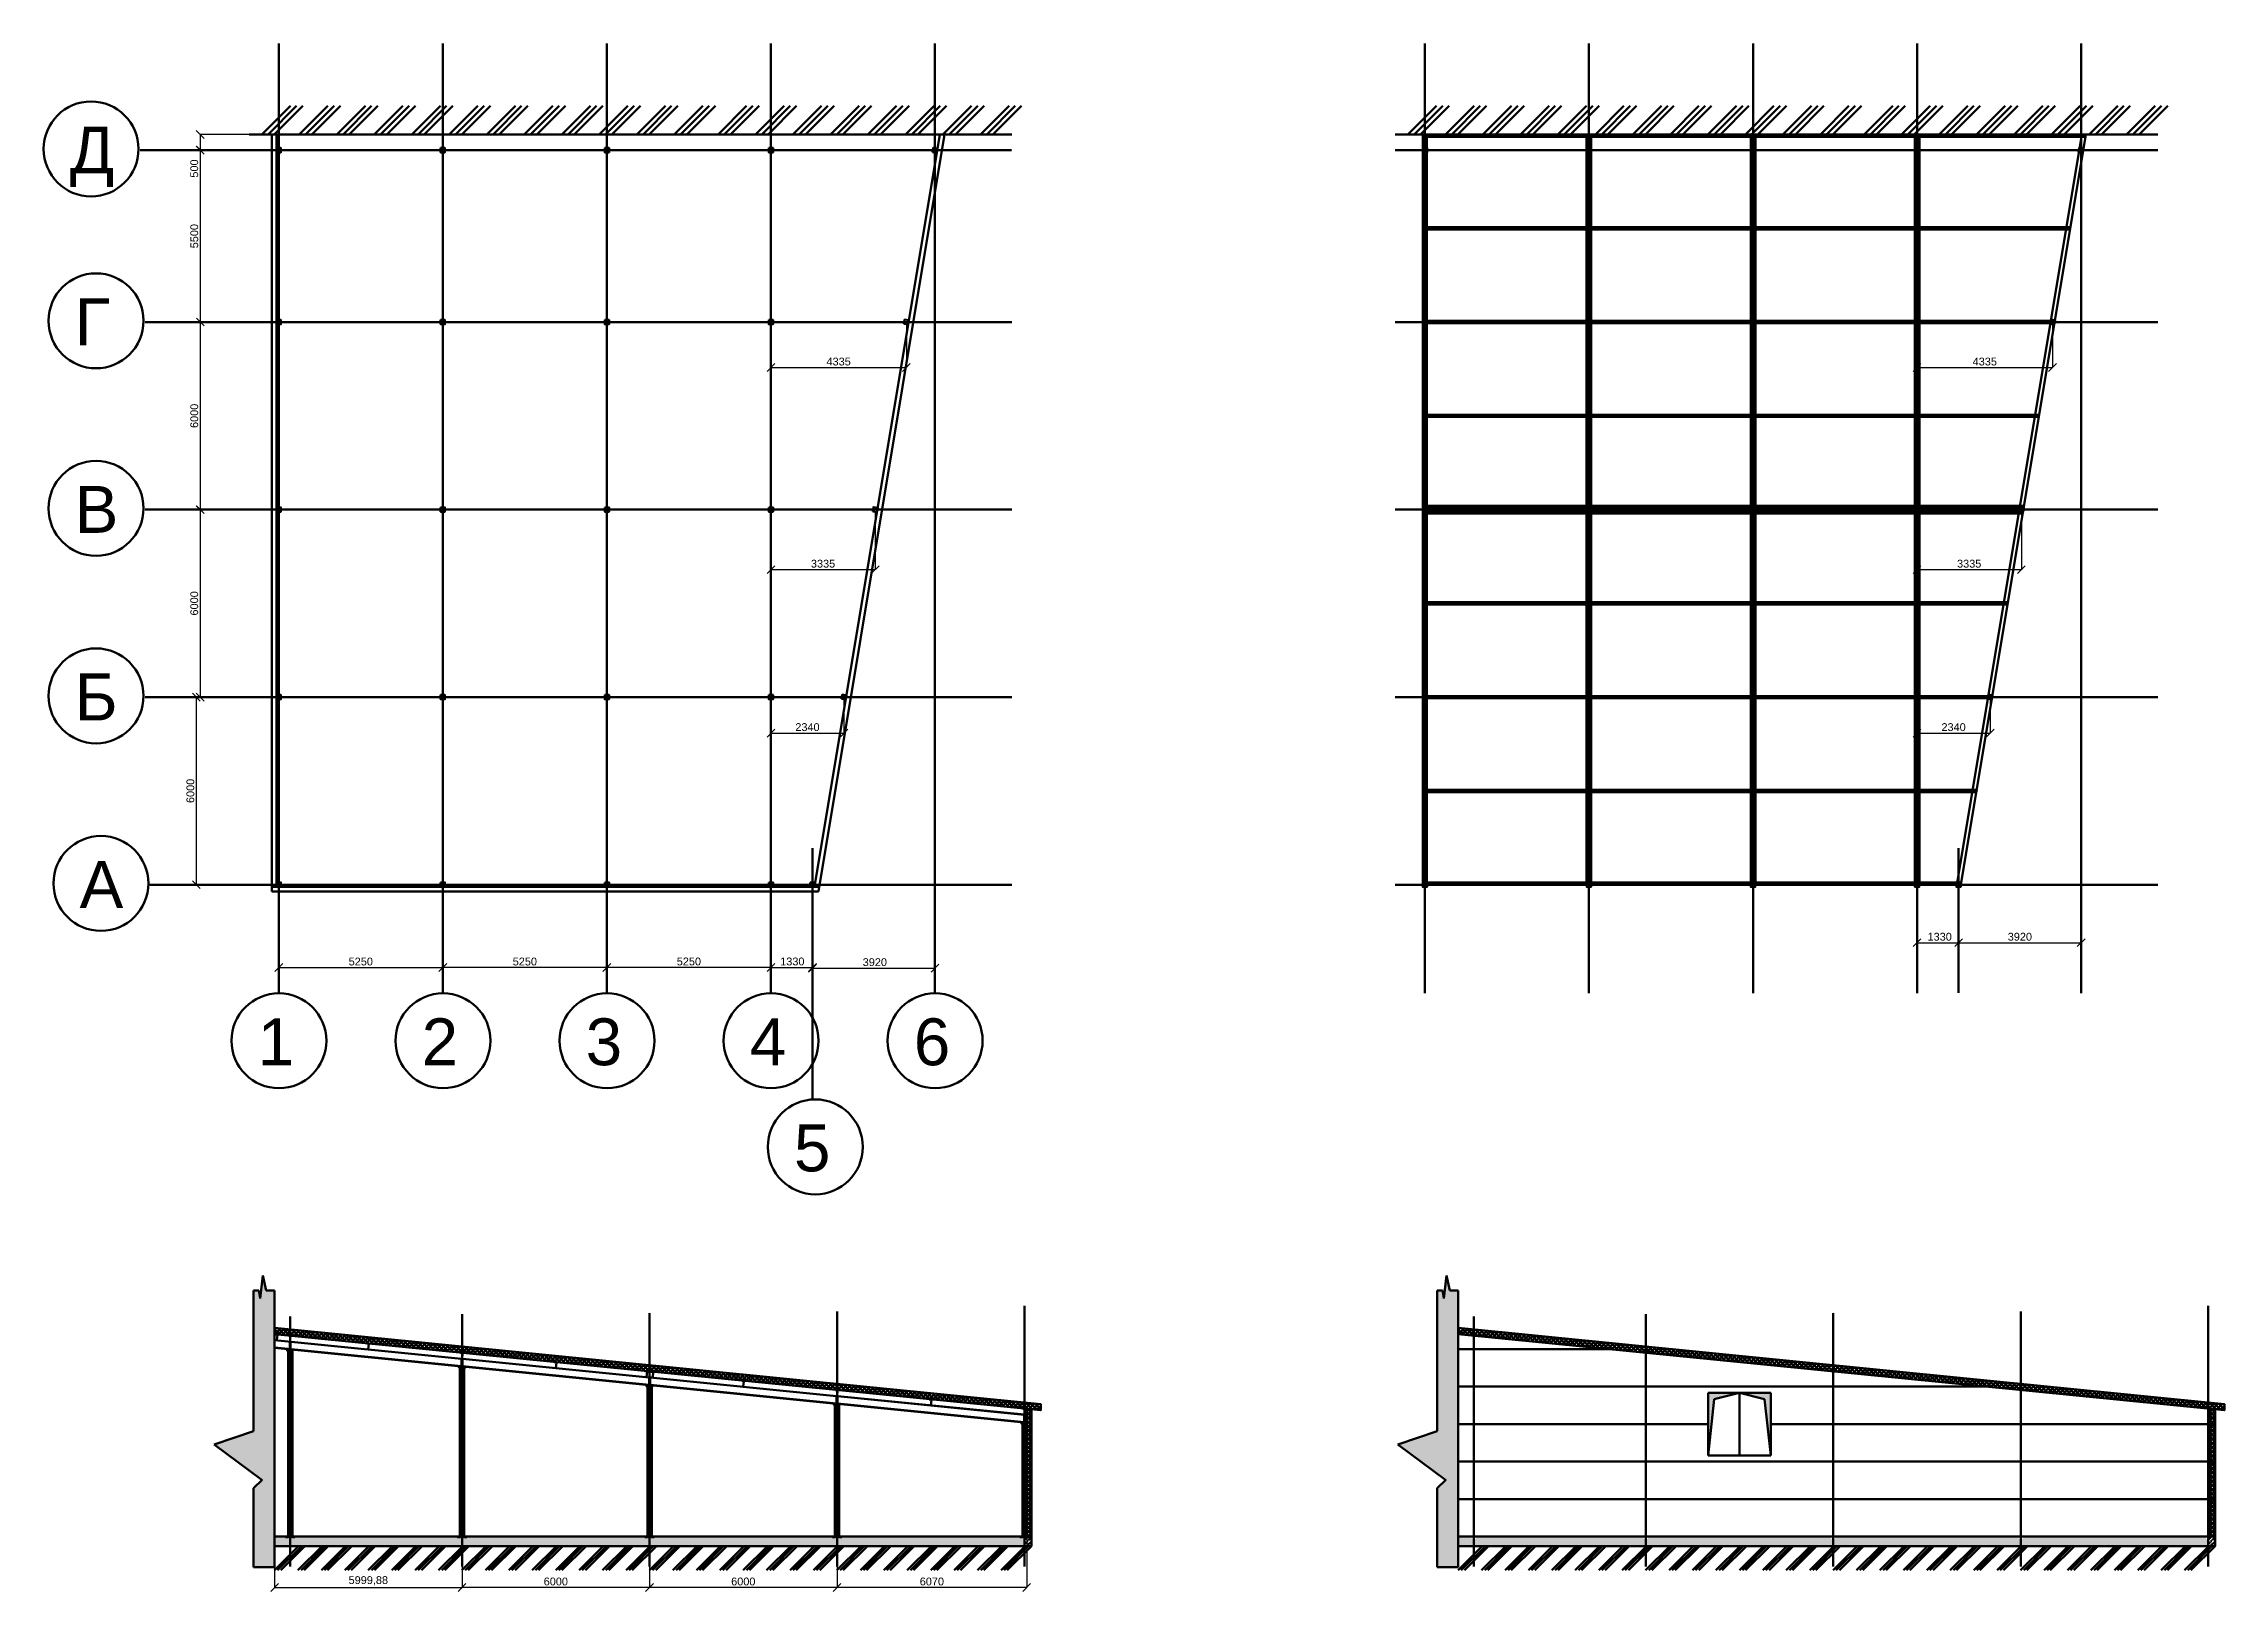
# Model space of a CAD drawing. Header units: millimetres. Extents: x -208979 to 31, y -109229 to 48340.
# Drawn here: x -176392 to -106603, y -66445 to -16926 of the extents above; entities that cross this region are included whole.
import ezdxf

# ---------------------------------------------------------------- set-up
doc = ezdxf.new("R2010")
doc.units = ezdxf.units.MM
doc.linetypes.add('ACAD_ISO10W100', pattern=[18, 12, -3, 0, -3])
doc.styles.get("Standard").update_dxf_attribs({"font": 'arial.ttf'})
doc.dimstyles.new('ISO-25', dxfattribs={"dimtxt": 2.5, "dimasz": 2.5, "dimexe": 1.25, "dimexo": 0.625, "dimtad": 1, "dimtxsty": 'Standard', "dimcen": 2.5, "dimadec": 0, "dimazin": 0, "dimtfac": 1, "dimtmove": 0, "dimatfit": 3, "dimfxl": 1, "dimarcsym": 0})
pattern_1 = [(45, (0, 15680.4), (-67.35192, 67.35192), []), (135, (0, 15680.4), (-67.35192, -67.35192), [])]
pattern_2 = [(45, (37879.35, 15680.4), (-67.35192, 67.35192), []), (135, (37879.35, 15680.4), (-67.35192, -67.35192), [])]

msp = doc.modelspace()

# ---------------------------------------------------------------- texts
at = {"lineweight": 100}
for s, p in [('Д', (-175554.984, -21077.905)), ('Г', (-175397.575, -26577.905)), ('В', (-175397.575, -32577.905)), ('Б', (-175397.575, -38577.905)), ('А', (-175240.166, -44577.905)), ('1', (-169543.864, -49611.566)), ('2', (-164293.864, -49611.566)), ('3', (-159043.864, -49611.566)), ('4', (-153793.864, -49611.566)), ('6', (-148543.864, -49611.566)), ('5', (-152379.357, -53007.555))]:
    msp.add_text(s, height=1500, dxfattribs=at).set_placement(p)

# ---------------------------------------------------------------- blocks, each defined once
blk = doc.blocks.new('_Oblique')
at = {"color": 0, "linetype": 'ByBlock', "lineweight": -2}
blk.add_line((-0.5, -0.5), (0.5, 0.5), dxfattribs=at)
blk = doc.blocks.new('*D51')
at = {"color": 0, "lineweight": -2, "transparency": 16777216}
for p, q in [((-153117, -43897), (-153117, -46484)), ((-151787, -43897), (-151787, -46484)), ((-153117, -46483), (-151787, -46483))]:
    blk.add_line(p, q, dxfattribs=at)
at = {"layer": 'Defpoints', "color": 0, "lineweight": 100, "transparency": 16777216}
for p in [(-153117, -43835), (-151787, -43835), (-151787, -46483)]:
    blk.add_point(p, dxfattribs=at)
at = {"color": 0, "lineweight": -2, "transparency": 16777216, "xscale": 250, "yscale": 250, "zscale": 250, "rotation": 180}
blk.add_blockref('_Oblique', (-153117, -46483), dxfattribs=at)
at = {"color": 0, "lineweight": -2, "transparency": 16777216, "xscale": 250, "yscale": 250, "zscale": 250}
blk.add_blockref('_Oblique', (-151787, -46483), dxfattribs=at)
at = {"color": 0, "lineweight": 100, "transparency": 16777216, "insert": (-152432, -46293), "char_height": 250, "attachment_point": 5}
blk.add_mtext('1330', dxfattribs=at)
blk = doc.blocks.new('*D52')
at = {"color": 0, "lineweight": -2, "transparency": 16777216}
for p, q in [((-151787, -43897), (-151787, -46506)), ((-147867, -43897), (-147867, -46506)), ((-151787, -46504), (-147867, -46504))]:
    blk.add_line(p, q, dxfattribs=at)
at = {"layer": 'Defpoints', "color": 0, "lineweight": 100, "transparency": 16777216}
for p in [(-151787, -43835), (-147867, -43835), (-147867, -46504)]:
    blk.add_point(p, dxfattribs=at)
at = {"color": 0, "lineweight": -2, "transparency": 16777216, "xscale": 250, "yscale": 250, "zscale": 250, "rotation": 180}
blk.add_blockref('_Oblique', (-151787, -46504), dxfattribs=at)
at = {"color": 0, "lineweight": -2, "transparency": 16777216, "xscale": 250, "yscale": 250, "zscale": 250}
blk.add_blockref('_Oblique', (-147867, -46504), dxfattribs=at)
at = {"color": 0, "lineweight": 100, "transparency": 16777216, "insert": (-149792, -46315), "char_height": 250, "attachment_point": 5}
blk.add_mtext('3920', dxfattribs=at)
blk = doc.blocks.new('*D53')
at = {"color": 0, "lineweight": -2, "transparency": 16777216}
for p, q in [((-153117, -37897), (-153117, -38986)), ((-150779, -37897), (-150779, -38986)), ((-153117, -38985), (-150779, -38985))]:
    blk.add_line(p, q, dxfattribs=at)
at = {"layer": 'Defpoints', "color": 0, "lineweight": 100, "transparency": 16777216}
for p in [(-153117, -37835), (-150779, -37835), (-150779, -38985)]:
    blk.add_point(p, dxfattribs=at)
at = {"color": 0, "lineweight": -2, "transparency": 16777216, "xscale": 250, "yscale": 250, "zscale": 250, "rotation": 180}
blk.add_blockref('_Oblique', (-153117, -38985), dxfattribs=at)
at = {"color": 0, "lineweight": -2, "transparency": 16777216, "xscale": 250, "yscale": 250, "zscale": 250}
blk.add_blockref('_Oblique', (-150779, -38985), dxfattribs=at)
at = {"color": 0, "lineweight": 100, "transparency": 16777216, "insert": (-151948, -38795), "char_height": 250, "attachment_point": 5}
blk.add_mtext('2340', dxfattribs=at)
blk = doc.blocks.new('*D54')
at = {"color": 0, "lineweight": -2, "transparency": 16777216}
for p, q in [((-153117, -31897), (-153117, -33757)), ((-149780, -31897), (-149780, -33757)), ((-153117, -33756), (-149780, -33756))]:
    blk.add_line(p, q, dxfattribs=at)
at = {"layer": 'Defpoints', "color": 0, "lineweight": 100, "transparency": 16777216}
for p in [(-153117, -31835), (-149780, -31835), (-149780, -33756)]:
    blk.add_point(p, dxfattribs=at)
at = {"color": 0, "lineweight": -2, "transparency": 16777216, "xscale": 250, "yscale": 250, "zscale": 250, "rotation": 180}
blk.add_blockref('_Oblique', (-153117, -33756), dxfattribs=at)
at = {"color": 0, "lineweight": -2, "transparency": 16777216, "xscale": 250, "yscale": 250, "zscale": 250}
blk.add_blockref('_Oblique', (-149780, -33756), dxfattribs=at)
at = {"color": 0, "lineweight": 100, "transparency": 16777216, "insert": (-151449, -33566), "char_height": 250, "attachment_point": 5}
blk.add_mtext('3335', dxfattribs=at)
blk = doc.blocks.new('*D55')
at = {"color": 0, "lineweight": -2, "transparency": 16777216}
for p, q in [((-153117, -25897), (-153117, -27290)), ((-148782, -25897), (-148782, -27290)), ((-153117, -27289), (-148782, -27289))]:
    blk.add_line(p, q, dxfattribs=at)
at = {"layer": 'Defpoints', "color": 0, "lineweight": 100, "transparency": 16777216}
for p in [(-153117, -25835), (-148782, -25835), (-148782, -27289)]:
    blk.add_point(p, dxfattribs=at)
at = {"color": 0, "lineweight": -2, "transparency": 16777216, "xscale": 250, "yscale": 250, "zscale": 250, "rotation": 180}
blk.add_blockref('_Oblique', (-153117, -27289), dxfattribs=at)
at = {"color": 0, "lineweight": -2, "transparency": 16777216, "xscale": 250, "yscale": 250, "zscale": 250}
blk.add_blockref('_Oblique', (-148782, -27289), dxfattribs=at)
at = {"color": 0, "lineweight": 100, "transparency": 16777216, "insert": (-150950, -27099), "char_height": 250, "attachment_point": 5}
blk.add_mtext('4335', dxfattribs=at)
blk = doc.blocks.new('*D66')
at = {"color": 0, "lineweight": -2, "transparency": 16777216}
for p, q in [((-169001, -65056), (-169001, -66321)), ((-163001, -65056), (-163001, -66321)), ((-169001, -66320), (-163001, -66320))]:
    blk.add_line(p, q, dxfattribs=at)
at = {"layer": 'Defpoints', "color": 0, "lineweight": 100, "transparency": 16777216}
for p in [(-169001, -64994), (-163001, -64994), (-163001, -66320)]:
    blk.add_point(p, dxfattribs=at)
at = {"color": 0, "lineweight": -2, "transparency": 16777216, "xscale": 250, "yscale": 250, "zscale": 250, "rotation": 180}
blk.add_blockref('_Oblique', (-169001, -66320), dxfattribs=at)
at = {"color": 0, "lineweight": -2, "transparency": 16777216, "xscale": 250, "yscale": 250, "zscale": 250}
blk.add_blockref('_Oblique', (-163001, -66320), dxfattribs=at)
at = {"color": 0, "lineweight": 100, "transparency": 16777216, "insert": (-166001, -66108), "char_height": 250, "attachment_point": 5}
blk.add_mtext('5999,88', dxfattribs=at)
blk = doc.blocks.new('*D67')
at = {"color": 0, "lineweight": -2, "transparency": 16777216}
for p, q in [((-163001, -64756), (-163001, -66321)), ((-157001, -64756), (-157001, -66321)), ((-157001, -66320), (-163001, -66320))]:
    blk.add_line(p, q, dxfattribs=at)
at = {"layer": 'Defpoints', "color": 0, "lineweight": 100, "transparency": 16777216}
for p in [(-163001, -64694), (-157001, -64694), (-163001, -66320)]:
    blk.add_point(p, dxfattribs=at)
at = {"color": 0, "lineweight": -2, "transparency": 16777216, "xscale": 250, "yscale": 250, "zscale": 250, "rotation": 180}
blk.add_blockref('_Oblique', (-163001, -66320), dxfattribs=at)
at = {"color": 0, "lineweight": -2, "transparency": 16777216, "xscale": 250, "yscale": 250, "zscale": 250}
blk.add_blockref('_Oblique', (-157001, -66320), dxfattribs=at)
at = {"color": 0, "lineweight": 100, "transparency": 16777216, "insert": (-160001, -66130), "char_height": 250, "attachment_point": 5}
blk.add_mtext('6000', dxfattribs=at)
blk = doc.blocks.new('*D68')
at = {"color": 0, "lineweight": -2, "transparency": 16777216}
for p, q in [((-157001, -64772), (-157001, -66321)), ((-151001, -64772), (-151001, -66321)), ((-151001, -66320), (-157001, -66320))]:
    blk.add_line(p, q, dxfattribs=at)
at = {"layer": 'Defpoints', "color": 0, "lineweight": 100, "transparency": 16777216}
for p in [(-157001, -64710), (-151001, -64710), (-157001, -66320)]:
    blk.add_point(p, dxfattribs=at)
at = {"color": 0, "lineweight": -2, "transparency": 16777216, "xscale": 250, "yscale": 250, "zscale": 250, "rotation": 180}
blk.add_blockref('_Oblique', (-157001, -66320), dxfattribs=at)
at = {"color": 0, "lineweight": -2, "transparency": 16777216, "xscale": 250, "yscale": 250, "zscale": 250}
blk.add_blockref('_Oblique', (-151001, -66320), dxfattribs=at)
at = {"color": 0, "lineweight": 100, "transparency": 16777216, "insert": (-154001, -66130), "char_height": 250, "attachment_point": 5}
blk.add_mtext('6000', dxfattribs=at)
blk = doc.blocks.new('*D69')
at = {"color": 0, "lineweight": -2, "transparency": 16777216}
for p, q in [((-151001, -64772), (-151001, -66321)), ((-144931, -64756), (-144931, -66321)), ((-144931, -66320), (-151001, -66320))]:
    blk.add_line(p, q, dxfattribs=at)
at = {"layer": 'Defpoints', "color": 0, "lineweight": 100, "transparency": 16777216}
for p in [(-151001, -64710), (-144931, -64694), (-151001, -66320)]:
    blk.add_point(p, dxfattribs=at)
at = {"color": 0, "lineweight": -2, "transparency": 16777216, "xscale": 250, "yscale": 250, "zscale": 250, "rotation": 180}
blk.add_blockref('_Oblique', (-151001, -66320), dxfattribs=at)
at = {"color": 0, "lineweight": -2, "transparency": 16777216, "xscale": 250, "yscale": 250, "zscale": 250}
blk.add_blockref('_Oblique', (-144931, -66320), dxfattribs=at)
at = {"color": 0, "lineweight": 100, "transparency": 16777216, "insert": (-147966, -66130), "char_height": 250, "attachment_point": 5}
blk.add_mtext('6070', dxfattribs=at)
blk = doc.blocks.new('*D78')
at = {"color": 0, "lineweight": -2, "transparency": 16777216}
for p, q in [((-158367, -43897), (-158367, -46484)), ((-153117, -43897), (-153117, -46484)), ((-153117, -46483), (-158367, -46483))]:
    blk.add_line(p, q, dxfattribs=at)
at = {"layer": 'Defpoints', "color": 0, "lineweight": 100, "transparency": 16777216}
for p in [(-158367, -43835), (-153117, -43835), (-158367, -46483)]:
    blk.add_point(p, dxfattribs=at)
at = {"color": 0, "lineweight": -2, "transparency": 16777216, "xscale": 250, "yscale": 250, "zscale": 250, "rotation": 180}
blk.add_blockref('_Oblique', (-158367, -46483), dxfattribs=at)
at = {"color": 0, "lineweight": -2, "transparency": 16777216, "xscale": 250, "yscale": 250, "zscale": 250}
blk.add_blockref('_Oblique', (-153117, -46483), dxfattribs=at)
at = {"color": 0, "lineweight": 100, "transparency": 16777216, "insert": (-155742, -46293), "char_height": 250, "attachment_point": 5}
blk.add_mtext('5250', dxfattribs=at)
blk = doc.blocks.new('*D79')
at = {"color": 0, "lineweight": -2, "transparency": 16777216}
for p, q in [((-163617, -43897), (-163617, -46486)), ((-158367, -43897), (-158367, -46486)), ((-158367, -46484), (-163617, -46484))]:
    blk.add_line(p, q, dxfattribs=at)
at = {"layer": 'Defpoints', "color": 0, "lineweight": 100, "transparency": 16777216}
for p in [(-163617, -43835), (-158367, -43835), (-163617, -46484)]:
    blk.add_point(p, dxfattribs=at)
at = {"color": 0, "lineweight": -2, "transparency": 16777216, "xscale": 250, "yscale": 250, "zscale": 250, "rotation": 180}
blk.add_blockref('_Oblique', (-163617, -46484), dxfattribs=at)
at = {"color": 0, "lineweight": -2, "transparency": 16777216, "xscale": 250, "yscale": 250, "zscale": 250}
blk.add_blockref('_Oblique', (-158367, -46484), dxfattribs=at)
at = {"color": 0, "lineweight": 100, "transparency": 16777216, "insert": (-160992, -46295), "char_height": 250, "attachment_point": 5}
blk.add_mtext('5250', dxfattribs=at)
blk = doc.blocks.new('*D80')
at = {"color": 0, "lineweight": -2, "transparency": 16777216}
for p, q in [((-168867, -43897), (-168867, -46486)), ((-163617, -43897), (-163617, -46486)), ((-168867, -46484), (-163617, -46484))]:
    blk.add_line(p, q, dxfattribs=at)
at = {"layer": 'Defpoints', "color": 0, "lineweight": 100, "transparency": 16777216}
for p in [(-168867, -43835), (-163617, -43835), (-163617, -46484)]:
    blk.add_point(p, dxfattribs=at)
at = {"color": 0, "lineweight": -2, "transparency": 16777216, "xscale": 250, "yscale": 250, "zscale": 250, "rotation": 180}
blk.add_blockref('_Oblique', (-168867, -46484), dxfattribs=at)
at = {"color": 0, "lineweight": -2, "transparency": 16777216, "xscale": 250, "yscale": 250, "zscale": 250}
blk.add_blockref('_Oblique', (-163617, -46484), dxfattribs=at)
at = {"color": 0, "lineweight": 100, "transparency": 16777216, "insert": (-166242, -46295), "char_height": 250, "attachment_point": 5}
blk.add_mtext('5250', dxfattribs=at)
blk = doc.blocks.new('*D81')
at = {"color": 0, "lineweight": -2, "transparency": 16777216}
for p, q in [((-168929, -37835), (-171507, -37835)), ((-171506, -37835), (-171506, -43835)), ((-168929, -43835), (-171507, -43835))]:
    blk.add_line(p, q, dxfattribs=at)
at = {"layer": 'Defpoints', "color": 0, "lineweight": 100, "transparency": 16777216}
for p in [(-168867, -37835), (-171506, -43835), (-168867, -43835)]:
    blk.add_point(p, dxfattribs=at)
at = {"color": 0, "lineweight": -2, "transparency": 16777216, "xscale": 250, "yscale": 250, "zscale": 250}
for p, rotation in [((-171506, -37835), 90), ((-171506, -43835), 270)]:
    blk.add_blockref('_Oblique', p, dxfattribs=dict(at, rotation=rotation))
at = {"color": 0, "lineweight": 100, "transparency": 16777216, "insert": (-171695, -40835), "char_height": 250, "attachment_point": 5, "rotation": 90}
blk.add_mtext('6000', dxfattribs=at)
blk = doc.blocks.new('*D82')
at = {"color": 0, "lineweight": -2, "transparency": 16777216}
for p, q in [((-168929, -31835), (-171382, -31835)), ((-171381, -31835), (-171381, -37835)), ((-168929, -37835), (-171382, -37835))]:
    blk.add_line(p, q, dxfattribs=at)
at = {"layer": 'Defpoints', "color": 0, "lineweight": 100, "transparency": 16777216}
for p in [(-168867, -31835), (-171381, -37835), (-168867, -37835)]:
    blk.add_point(p, dxfattribs=at)
at = {"color": 0, "lineweight": -2, "transparency": 16777216, "xscale": 250, "yscale": 250, "zscale": 250}
for p, rotation in [((-171381, -31835), 90), ((-171381, -37835), 270)]:
    blk.add_blockref('_Oblique', p, dxfattribs=dict(at, rotation=rotation))
at = {"color": 0, "lineweight": 100, "transparency": 16777216, "insert": (-171570, -34835), "char_height": 250, "attachment_point": 5, "rotation": 90}
blk.add_mtext('6000', dxfattribs=at)
blk = doc.blocks.new('*D83')
at = {"color": 0, "lineweight": -2, "transparency": 16777216}
for p, q in [((-168929, -25835), (-171381, -25835)), ((-171380, -25835), (-171380, -31835)), ((-168929, -31835), (-171381, -31835))]:
    blk.add_line(p, q, dxfattribs=at)
at = {"layer": 'Defpoints', "color": 0, "lineweight": 100, "transparency": 16777216}
for p in [(-168867, -25835), (-171380, -31835), (-168867, -31835)]:
    blk.add_point(p, dxfattribs=at)
at = {"color": 0, "lineweight": -2, "transparency": 16777216, "xscale": 250, "yscale": 250, "zscale": 250}
for p, rotation in [((-171380, -25835), 90), ((-171380, -31835), 270)]:
    blk.add_blockref('_Oblique', p, dxfattribs=dict(at, rotation=rotation))
at = {"color": 0, "lineweight": 100, "transparency": 16777216, "insert": (-171570, -28835), "char_height": 250, "attachment_point": 5, "rotation": 90}
blk.add_mtext('6000', dxfattribs=at)
blk = doc.blocks.new('*D84')
at = {"color": 0, "lineweight": -2, "transparency": 16777216}
for p, q in [((-168929, -20335), (-171381, -20335)), ((-171380, -20335), (-171380, -25835)), ((-168929, -25835), (-171381, -25835))]:
    blk.add_line(p, q, dxfattribs=at)
at = {"layer": 'Defpoints', "color": 0, "lineweight": 100, "transparency": 16777216}
for p in [(-168867, -20335), (-171380, -25835), (-168867, -25835)]:
    blk.add_point(p, dxfattribs=at)
at = {"color": 0, "lineweight": -2, "transparency": 16777216, "xscale": 250, "yscale": 250, "zscale": 250}
for p, rotation in [((-171380, -20335), 90), ((-171380, -25835), 270)]:
    blk.add_blockref('_Oblique', p, dxfattribs=dict(at, rotation=rotation))
at = {"color": 0, "lineweight": 100, "transparency": 16777216, "insert": (-171570, -23085), "char_height": 250, "attachment_point": 5, "rotation": 90}
blk.add_mtext('5500', dxfattribs=at)
blk = doc.blocks.new('*D85')
at = {"color": 0, "lineweight": -2, "transparency": 16777216}
for p, q in [((-168929, -19835), (-171383, -19835)), ((-171381, -19835), (-171381, -20335)), ((-168929, -20335), (-171383, -20335)), ((-171381, -20335), (-171381, -21260))]:
    blk.add_line(p, q, dxfattribs=at)
at = {"layer": 'Defpoints', "color": 0, "lineweight": 100, "transparency": 16777216}
for p in [(-168867, -19835), (-171381, -20335), (-168867, -20335)]:
    blk.add_point(p, dxfattribs=at)
at = {"color": 0, "lineweight": -2, "transparency": 16777216, "xscale": 250, "yscale": 250, "zscale": 250}
for p, rotation in [((-171381, -19835), 90), ((-171381, -20335), 270)]:
    blk.add_blockref('_Oblique', p, dxfattribs=dict(at, rotation=rotation))
at = {"color": 0, "lineweight": 100, "transparency": 16777216, "insert": (-171571, -20922), "char_height": 250, "attachment_point": 5, "rotation": 90}
blk.add_mtext('500', dxfattribs=at)
blk = doc.blocks.new('*D59')
at = {"color": 0, "lineweight": -2, "transparency": 16777216}
for p, q in [((-116438, -43897), (-116438, -45692)), ((-115108, -43897), (-115108, -45692)), ((-116438, -45691), (-115108, -45691))]:
    blk.add_line(p, q, dxfattribs=at)
at = {"layer": 'Defpoints', "color": 0, "lineweight": 100, "transparency": 16777216}
for p in [(-116438, -43835), (-115108, -43835), (-115108, -45691)]:
    blk.add_point(p, dxfattribs=at)
at = {"color": 0, "lineweight": -2, "transparency": 16777216, "xscale": 250, "yscale": 250, "zscale": 250, "rotation": 180}
blk.add_blockref('_Oblique', (-116438, -45691), dxfattribs=at)
at = {"color": 0, "lineweight": -2, "transparency": 16777216, "xscale": 250, "yscale": 250, "zscale": 250}
blk.add_blockref('_Oblique', (-115108, -45691), dxfattribs=at)
at = {"color": 0, "lineweight": 100, "transparency": 16777216, "insert": (-115715, -45501), "char_height": 250, "attachment_point": 5}
blk.add_mtext('1330', dxfattribs=at)
blk = doc.blocks.new('*D56')
at = {"color": 0, "lineweight": -2, "transparency": 16777216}
for p, q in [((-115108, -43897), (-115108, -45692)), ((-111188, -43897), (-111188, -45692)), ((-115108, -45691), (-111188, -45691))]:
    blk.add_line(p, q, dxfattribs=at)
at = {"layer": 'Defpoints', "color": 0, "lineweight": 100, "transparency": 16777216}
for p in [(-115108, -43835), (-111188, -43835), (-111188, -45691)]:
    blk.add_point(p, dxfattribs=at)
at = {"color": 0, "lineweight": -2, "transparency": 16777216, "xscale": 250, "yscale": 250, "zscale": 250, "rotation": 180}
blk.add_blockref('_Oblique', (-115108, -45691), dxfattribs=at)
at = {"color": 0, "lineweight": -2, "transparency": 16777216, "xscale": 250, "yscale": 250, "zscale": 250}
blk.add_blockref('_Oblique', (-111188, -45691), dxfattribs=at)
at = {"color": 0, "lineweight": 100, "transparency": 16777216, "insert": (-113148, -45501), "char_height": 250, "attachment_point": 5}
blk.add_mtext('3920', dxfattribs=at)
blk = doc.blocks.new('*D57')
at = {"color": 0, "lineweight": -2, "transparency": 16777216}
for p, q in [((-116438, -37897), (-116438, -38986)), ((-114100, -37897), (-114100, -38986)), ((-116438, -38985), (-114100, -38985))]:
    blk.add_line(p, q, dxfattribs=at)
at = {"layer": 'Defpoints', "color": 0, "lineweight": 100, "transparency": 16777216}
for p in [(-116438, -37835), (-114100, -37835), (-114100, -38985)]:
    blk.add_point(p, dxfattribs=at)
at = {"color": 0, "lineweight": -2, "transparency": 16777216, "xscale": 250, "yscale": 250, "zscale": 250, "rotation": 180}
blk.add_blockref('_Oblique', (-116438, -38985), dxfattribs=at)
at = {"color": 0, "lineweight": -2, "transparency": 16777216, "xscale": 250, "yscale": 250, "zscale": 250}
blk.add_blockref('_Oblique', (-114100, -38985), dxfattribs=at)
at = {"color": 0, "lineweight": 100, "transparency": 16777216, "insert": (-115269, -38795), "char_height": 250, "attachment_point": 5}
blk.add_mtext('2340', dxfattribs=at)
blk = doc.blocks.new('*D58')
at = {"color": 0, "lineweight": -2, "transparency": 16777216}
for p, q in [((-116438, -31897), (-116438, -33757)), ((-113101, -31897), (-113101, -33757)), ((-116438, -33756), (-113101, -33756))]:
    blk.add_line(p, q, dxfattribs=at)
at = {"layer": 'Defpoints', "color": 0, "lineweight": 100, "transparency": 16777216}
for p in [(-116438, -31835), (-113101, -31835), (-113101, -33756)]:
    blk.add_point(p, dxfattribs=at)
at = {"color": 0, "lineweight": -2, "transparency": 16777216, "xscale": 250, "yscale": 250, "zscale": 250, "rotation": 180}
blk.add_blockref('_Oblique', (-116438, -33756), dxfattribs=at)
at = {"color": 0, "lineweight": -2, "transparency": 16777216, "xscale": 250, "yscale": 250, "zscale": 250}
blk.add_blockref('_Oblique', (-113101, -33756), dxfattribs=at)
at = {"color": 0, "lineweight": 100, "transparency": 16777216, "insert": (-114770, -33566), "char_height": 250, "attachment_point": 5}
blk.add_mtext('3335', dxfattribs=at)
blk = doc.blocks.new('*D60')
at = {"color": 0, "lineweight": -2, "transparency": 16777216}
for p, q in [((-116438, -25897), (-116438, -27290)), ((-112103, -25897), (-112103, -27290)), ((-116438, -27289), (-112103, -27289))]:
    blk.add_line(p, q, dxfattribs=at)
at = {"layer": 'Defpoints', "color": 0, "lineweight": 100, "transparency": 16777216}
for p in [(-116438, -25835), (-112103, -25835), (-112103, -27289)]:
    blk.add_point(p, dxfattribs=at)
at = {"color": 0, "lineweight": -2, "transparency": 16777216, "xscale": 250, "yscale": 250, "zscale": 250, "rotation": 180}
blk.add_blockref('_Oblique', (-116438, -27289), dxfattribs=at)
at = {"color": 0, "lineweight": -2, "transparency": 16777216, "xscale": 250, "yscale": 250, "zscale": 250}
blk.add_blockref('_Oblique', (-112103, -27289), dxfattribs=at)
at = {"color": 0, "lineweight": 100, "transparency": 16777216, "insert": (-114271, -27099), "char_height": 250, "attachment_point": 5}
blk.add_mtext('4335', dxfattribs=at)

# ---------------------------------------------------------------- dimensions: what is measured, and where the dimension line sits
at = {"lineweight": 100}
for base, p1, p2, picture, middle in [((-171381.466, -20334.587), (-168867.44, -19834.587), (-168867.44, -20334.587), '*D85', (-171571.109, -20922.337)), ((-171380.216, -25834.587), (-168867.44, -20334.587), (-168867.44, -25834.587), '*D84', (-171569.859, -23084.587)), ((-171380.216, -31834.587), (-168867.44, -25834.587), (-168867.44, -31834.587), '*D83', (-171569.859, -28834.587)), ((-171380.633, -37834.587), (-168867.44, -31834.587), (-168867.44, -37834.587), '*D82', (-171570.276, -34834.587)), ((-171505.633, -43834.587), (-168867.44, -37834.587), (-168867.44, -43834.587), '*D81', (-171695.276, -40834.587))]:
    dim = msp.add_linear_dim(base=base, p1=p1, p2=p2, angle=90, dimstyle='ISO-25', override={"dimtxt": 250, "dimasz": 250, "dimexo": 62, "dimgap": 62, "dimblk1": 'Oblique', "dimblk2": 'Oblique', "dimsah": 1}, dxfattribs=at)
    dim.commit()
    dim.dimension.update_dxf_attribs({"geometry": picture, "text_midpoint": middle})
for base, p1, p2, text, picture, middle in [((-148782.212, -27289.009), (-153117.44, -25834.587), (-148782.212, -25834.587), '4335', '*D55', (-150949.826, -27099.281)), ((-112103.152, -27289.009), (-116438.379, -25834.587), (-112103.152, -25834.587), '4335', '*D60', (-114270.766, -27099.281)), ((-149780.415, -33755.967), (-153117.44, -31834.587), (-149780.415, -31834.587), '3335', '*D54', (-151448.927, -33566.239)), ((-113101.355, -33755.967), (-116438.379, -31834.587), (-113101.355, -31834.587), '3335', '*D58', (-114769.867, -33566.239)), ((-150778.577, -38984.982), (-153117.44, -37834.587), (-150778.577, -37834.587), '2340', '*D53', (-151948.008, -38795.254)), ((-114099.517, -38984.982), (-116438.379, -37834.587), (-114099.517, -37834.587), '2340', '*D57', (-115268.948, -38795.254))]:
    dim = msp.add_linear_dim(base=base, p1=p1, p2=p2, text=text, dimstyle='ISO-25', override={"dimtxt": 250, "dimasz": 250, "dimexo": 62, "dimgap": 62, "dimblk1": 'Oblique', "dimblk2": 'Oblique', "dimsah": 1}, dxfattribs=at)
    dim.commit()
    dim.dimension.update_dxf_attribs({"geometry": picture, "text_midpoint": middle})
for base, p1, p2, picture, middle in [((-163617.44, -46484.309), (-168867.44, -43834.587), (-163617.44, -43834.587), '*D80', (-166242.44, -46294.665)), ((-163617.44, -46484.309), (-158367.44, -43834.587), (-163617.44, -43834.587), '*D79', (-160992.44, -46294.665)), ((-158367.44, -46483.059), (-153117.44, -43834.587), (-158367.44, -43834.587), '*D78', (-155742.44, -46293.415)), ((-111188.379, -45690.99), (-115108.382, -43834.587), (-111188.379, -43834.587), '*D56', (-113148.381, -45501.262)), ((-163001.221, -66319.881), (-157001.221, -64694.379), (-163001.221, -64694.379), '*D67', (-160001.221, -66130.238)), ((-157001.221, -66319.881), (-151001.221, -64710.379), (-157001.221, -64710.379), '*D68', (-154001.221, -66130.238)), ((-151001.221, -66319.881), (-144931.221, -64694.379), (-151001.221, -64710.379), '*D69', (-147966.221, -66130.238)), ((-163001.221, -66319.881), (-169001.102, -64994.379), (-163001.221, -64994.379), '*D66', (-166001.162, -66107.642))]:
    dim = msp.add_linear_dim(base=base, p1=p1, p2=p2, dimstyle='ISO-25', override={"dimtxt": 250, "dimasz": 250, "dimexo": 62, "dimgap": 62, "dimblk1": 'Oblique', "dimblk2": 'Oblique', "dimsah": 1}, dxfattribs=at)
    dim.commit()
    dim.dimension.update_dxf_attribs({"geometry": picture, "text_midpoint": middle})
for base, p1, p2, picture, middle in [((-151787.442, -46483.059), (-153117.44, -43834.587), (-151787.442, -43834.587), '*D51', (-152431.96, -46483.059)), ((-147867.44, -46504.334), (-151787.442, -43834.587), (-147867.44, -43834.587), '*D52', (-149792.062, -46504.334)), ((-115108.382, -45690.99), (-116438.379, -43834.587), (-115108.382, -43834.587), '*D59', (-115715.421, -45690.99))]:
    dim = msp.add_linear_dim(base=base, p1=p1, p2=p2, dimstyle='ISO-25', override={"dimtxt": 250, "dimasz": 250, "dimexo": 62, "dimgap": 62, "dimblk1": 'Oblique', "dimblk2": 'Oblique', "dimsah": 1}, dxfattribs=at)
    dim.commit()
    dim.dimension.update_dxf_attribs({"geometry": picture, "text_midpoint": middle, "dimtype": 160})

# ---------------------------------------------------------------- hatches: boundary and pattern name
at = {"lineweight": 100}
h = msp.add_hatch(dxfattribs=at)
h.set_pattern_fill('AR-B816C', color=256, scale=0.61)
h.set_pattern_definition([(0, (0, 15680.4), (123.952, 123.952), [242.09375, -5.81025]), (0, (-123.95, 15686.21), (123.952, 123.952), [242.09375, -5.81025]), (90, (0, 15680.4), (-123.952, 123.952), [-129.76225, 118.14175]), (90, (-5.81, 15680.4), (-123.952, 123.952), [-129.76225, 118.14175])])
h.paths.add_polyline_path([(-168999.657, -56820.392), (-169273.231, -56819.87), (-169376.993, -56337.307), (-169464.791, -57079.098), (-169508.69, -56819.87), (-169680.296, -56815.882), (-169680.296, -61321.278), (-170932.083, -61744.527), (-169400.397, -62881.407), (-169680.296, -63141.017), (-169680.296, -65666.271), (-169001.221, -65666.271), (-168999.981, -58652.244), (-169001.221, -58652.121), (-169001.221, -58404.665), (-168999.937, -58404.793), (-168999.903, -58213.429), (-169001.221, -58213.298), (-169001.221, -58011.724)])
h = msp.add_hatch(dxfattribs=at)
h.set_pattern_fill('AR-B816C', color=256, scale=0.61)
h.set_pattern_definition([(0, (37879.35, 15680.4), (123.952, 123.952), [242.09375, -5.81025]), (0, (37755.4, 15686.21), (123.952, 123.952), [242.09375, -5.81025]), (90, (37879.35, 15680.4), (-123.952, 123.952), [-129.76225, 118.14175]), (90, (37873.54, 15680.4), (-123.952, 123.952), [-129.76225, 118.14175])])
h.paths.add_polyline_path([(-131120.303, -56820.392), (-131393.877, -56819.87), (-131497.638, -56337.307), (-131585.437, -57079.098), (-131629.335, -56819.87), (-131800.941, -56815.882), (-131800.941, -61321.278), (-133052.728, -61744.527), (-131521.042, -62881.407), (-131800.941, -63141.017), (-131800.941, -65666.271), (-131121.867, -65666.271), (-131120.627, -58652.244), (-131121.867, -58652.121), (-131121.867, -58404.665), (-131120.583, -58404.793), (-131120.549, -58213.429), (-131121.867, -58213.298), (-131121.867, -58011.724)])
h = msp.add_hatch(dxfattribs=at)
h.set_pattern_fill('ANSI37', color=1, scale=30)
h.set_pattern_definition(pattern_1)
h.paths.add_polyline_path([(-168501.221, -58061.48), (-168501.221, -58263.022), (-144482.694, -60651.629), (-144482.694, -60451.606)])
h.paths.add_polyline_path([(-168501.221, -58061.48), (-169001.221, -58011.724), (-169001.221, -58213.298), (-168501.221, -58263.022)])
h = msp.add_hatch(dxfattribs=at)
h.set_pattern_fill('ANSI37', color=1, scale=30)
h.set_pattern_definition(pattern_2)
h.paths.add_polyline_path([(-130621.867, -58061.48), (-130621.867, -58263.022), (-106603.339, -60651.629), (-106603.339, -60451.606)])
h.paths.add_polyline_path([(-130621.867, -58061.48), (-131121.867, -58011.724), (-131121.867, -58213.298), (-130621.867, -58263.022)])
h = msp.add_hatch(dxfattribs=at)
h.set_pattern_fill('ANSI37', color=1, scale=30)
h.set_pattern_definition(pattern_1)
h.paths.add_polyline_path([(-144781.221, -60621.941), (-144931.221, -60607.024), (-144931.221, -61060.95), (-144901.221, -61060.95), (-144901.221, -61076.95), (-144931.221, -61076.95), (-144931.221, -64694.379), (-144851.221, -64694.379), (-144781.221, -64694.379)])
h = msp.add_hatch(color=8, dxfattribs=at)
h.dxf.hatch_style = 1
h.paths.add_polyline_path([(-122121.867, -60094.379), (-123121.867, -60094.379), (-123121.867, -62094.379), (-122927.36, -60294.249)])
h.paths.add_polyline_path([(-121121.867, -60094.379), (-122121.867, -60094.379), (-121316.373, -60294.249), (-121121.867, -62094.379)])
h = msp.add_hatch(dxfattribs=at)
h.set_pattern_fill('ANSI37', color=1, scale=30)
h.set_pattern_definition(pattern_2)
h.paths.add_polyline_path([(-106901.867, -60621.941), (-107051.867, -60607.024), (-107051.867, -61060.95), (-107021.867, -61060.95), (-107021.867, -61076.95), (-107051.867, -61076.95), (-107051.867, -64694.379), (-106971.867, -64694.379), (-106901.867, -64694.379)])
h = msp.add_hatch(dxfattribs=at)
h.set_pattern_fill('ANSI36', color=8, scale=30)
h.set_pattern_definition([(45, (-165872.55, -64798.63), (50.51394, 185.2178), [238.125, -47.625, 0, -47.625])])
h.paths.add_polyline_path([(-168501.221, -64764.379), (-168571.221, -64764.379), (-168571.221, -64694.379), (-169001.221, -64694.379), (-169001.221, -64994.379), (-168501.221, -64994.379)])
h.paths.add_polyline_path([(-163001.221, -64764.379), (-163071.221, -64764.379), (-163071.221, -64694.379), (-168431.221, -64694.379), (-168431.221, -64764.379), (-168501.221, -64764.379), (-168501.221, -64994.379), (-163001.221, -64994.379)])
h.paths.add_polyline_path([(-157001.221, -64764.379), (-157071.221, -64764.379), (-157071.221, -64694.379), (-162931.221, -64694.379), (-162931.221, -64764.379), (-163001.221, -64764.379), (-163001.221, -64994.379), (-157001.221, -64994.379)])
h.paths.add_polyline_path([(-151001.221, -64764.379), (-151071.221, -64764.379), (-151071.221, -64694.379), (-156931.221, -64694.379), (-156931.221, -64764.379), (-157001.221, -64764.379), (-157001.221, -64994.379), (-151001.221, -64994.379)])
h.paths.add_polyline_path([(-145001.221, -64764.379), (-145071.221, -64764.379), (-145071.221, -64694.379), (-150931.221, -64694.379), (-150931.221, -64764.379), (-151001.221, -64764.379), (-151001.221, -64994.379), (-145001.221, -64994.379)])
h = msp.add_hatch(dxfattribs=at)
h.set_pattern_fill('ANSI36', color=8, scale=30)
h.set_pattern_definition([(45, (0, 15680.4), (50.51394, 185.21778), [238.125, -47.625, 0, -47.625])])
h.paths.add_polyline_path([(-144781.221, -64694.379), (-145001.221, -64694.379), (-145001.221, -64994.379), (-144781.221, -64994.379)])
h = msp.add_hatch(dxfattribs=at)
h.set_pattern_fill('ANSI36', color=8, scale=30)
h.set_pattern_definition([(45, (-127993.19, -64798.63), (50.51394, 185.2178), [238.125, -47.625, 0, -47.625])])
h.paths.add_polyline_path([(-130621.867, -64764.379), (-130691.867, -64764.379), (-130691.867, -64694.379), (-131121.867, -64694.379), (-131121.867, -64994.379), (-130621.867, -64994.379)])
h.paths.add_polyline_path([(-125121.867, -64764.379), (-125191.867, -64764.379), (-125191.867, -64694.379), (-130551.867, -64694.379), (-130551.867, -64764.379), (-130621.867, -64764.379), (-130621.867, -64994.379), (-125121.867, -64994.379)])
h.paths.add_polyline_path([(-119121.867, -64764.379), (-119191.867, -64764.379), (-119191.867, -64694.379), (-125051.867, -64694.379), (-125051.867, -64764.379), (-125121.867, -64764.379), (-125121.867, -64994.379), (-119121.867, -64994.379)])
h.paths.add_polyline_path([(-113121.867, -64764.379), (-113191.867, -64764.379), (-113191.867, -64694.379), (-119051.867, -64694.379), (-119051.867, -64764.379), (-119121.867, -64764.379), (-119121.867, -64994.379), (-113121.867, -64994.379)])
h.paths.add_polyline_path([(-107121.867, -64764.379), (-107191.867, -64764.379), (-107191.867, -64694.379), (-113051.867, -64694.379), (-113051.867, -64764.379), (-113121.867, -64764.379), (-113121.867, -64994.379), (-107121.867, -64994.379)])
h = msp.add_hatch(dxfattribs=at)
h.set_pattern_fill('ANSI36', color=8, scale=30)
h.set_pattern_definition([(45, (37879.35, 15680.4), (50.51394, 185.21778), [238.125, -47.625, 0, -47.625])])
h.paths.add_polyline_path([(-106901.867, -64694.379), (-107121.867, -64694.379), (-107121.867, -64994.379), (-106901.867, -64994.379)])

# ---------------------------------------------------------------- linework, layer by layer
at = {"linetype": 'ACAD_ISO10W100', "lineweight": 100}
for p, q in [((-168867.44, -16925.81), (-168867.44, -47309.074)), ((-163617.44, -16925.81), (-163617.44, -47309.074)), ((-158367.44, -16925.81), (-158367.44, -47309.074)), ((-153117.44, -16925.81), (-153117.44, -47309.074)), ((-147867.44, -16925.81), (-147867.44, -47309.074)), ((-132188.379, -16925.81), (-132188.379, -47309.074)), ((-126938.379, -16925.81), (-126938.379, -47309.074)), ((-121688.379, -16925.81), (-121688.379, -47309.074)), ((-116438.379, -16925.81), (-116438.379, -47309.074)), ((-111188.379, -16925.81), (-111188.379, -47309.074)), ((-173304.472, -20334.587), (-145409.558, -20334.587)), ((-133139.288, -20334.587), (-108730.497, -20334.587)), ((-173147.063, -25834.587), (-145409.558, -25834.587)), ((-133139.288, -25834.587), (-108730.497, -25834.587)), ((-173147.063, -31834.587), (-145409.558, -31834.587)), ((-133139.288, -31834.587), (-108730.497, -31834.587)), ((-173147.063, -37834.587), (-145409.558, -37834.587)), ((-133139.288, -37834.587), (-108730.497, -37834.587)), ((-151787.442, -42670.801), (-151787.442, -50707.708)), ((-115108.382, -42670.801), (-115108.382, -47295.074)), ((-172989.654, -43834.587), (-145409.558, -43834.587)), ((-133139.288, -43834.587), (-108730.497, -43834.587)), ((-168501.221, -65645.288), (-168501.221, -57637.55)), ((-163001.221, -65645.288), (-163001.221, -57579.45)), ((-157001.221, -65645.288), (-157001.221, -57534.491)), ((-151001.221, -65645.288), (-151001.221, -57489.532)), ((-145001.221, -65645.288), (-145001.221, -57309.696)), ((-130621.867, -65645.288), (-130621.867, -57637.55)), ((-125121.867, -65645.288), (-125121.867, -57579.45)), ((-119121.867, -65645.288), (-119121.867, -57534.491)), ((-113121.867, -65645.288), (-113121.867, -57489.532)), ((-107121.867, -65645.288), (-107121.867, -57309.696))]:
    msp.add_line(p, q, dxfattribs=at)
at = {"lineweight": 100}
for p, q in [((-169410.61, -19834.587), (-168495.969, -18919.946)), ((-169210.61, -19834.587), (-168295.969, -18919.946)), ((-169010.61, -19834.587), (-168095.969, -18919.946)), ((-168210.61, -19834.587), (-167295.969, -18919.946)), ((-168010.61, -19834.587), (-167095.969, -18919.946)), ((-167810.61, -19834.587), (-166895.969, -18919.946)), ((-167010.61, -19834.587), (-166095.969, -18919.946)), ((-166810.61, -19834.587), (-165895.969, -18919.946)), ((-166610.61, -19834.587), (-165695.969, -18919.946)), ((-165810.61, -19834.587), (-164895.969, -18919.946)), ((-165610.61, -19834.587), (-164695.969, -18919.946)), ((-165410.61, -19834.587), (-164495.969, -18919.946)), ((-164610.61, -19834.587), (-163695.969, -18919.946)), ((-164410.61, -19834.587), (-163495.969, -18919.946)), ((-164210.61, -19834.587), (-163295.969, -18919.946)), ((-163410.61, -19834.587), (-162495.969, -18919.946)), ((-163210.61, -19834.587), (-162295.969, -18919.946)), ((-163010.61, -19834.587), (-162095.969, -18919.946)), ((-162210.61, -19834.587), (-161295.969, -18919.946)), ((-162010.61, -19834.587), (-161095.969, -18919.946)), ((-161810.61, -19834.587), (-160895.969, -18919.946)), ((-161010.61, -19834.587), (-160095.969, -18919.946)), ((-160810.61, -19834.587), (-159895.969, -18919.946)), ((-160610.61, -19834.587), (-159695.969, -18919.946)), ((-159810.61, -19834.587), (-158895.969, -18919.946)), ((-159610.61, -19834.587), (-158695.969, -18919.946)), ((-159410.61, -19834.587), (-158495.969, -18919.946)), ((-158610.61, -19834.587), (-157695.969, -18919.946)), ((-158410.61, -19834.587), (-157495.969, -18919.946)), ((-158210.61, -19834.587), (-157295.969, -18919.946)), ((-157410.61, -19834.587), (-156495.969, -18919.946)), ((-157210.61, -19834.587), (-156295.969, -18919.946)), ((-157010.61, -19834.587), (-156095.969, -18919.946)), ((-156210.61, -19834.587), (-155295.969, -18919.946)), ((-156010.61, -19834.587), (-155095.969, -18919.946)), ((-155810.61, -19834.587), (-154895.969, -18919.946)), ((-154810.61, -19834.587), (-153895.969, -18919.946)), ((-154610.61, -19834.587), (-153695.969, -18919.946)), ((-154410.61, -19834.587), (-153495.969, -18919.946)), ((-153610.61, -19834.587), (-152695.969, -18919.946)), ((-153410.61, -19834.587), (-152495.969, -18919.946)), ((-153210.61, -19834.587), (-152295.969, -18919.946)), ((-152410.61, -19834.587), (-151495.969, -18919.946)), ((-152210.61, -19834.587), (-151295.969, -18919.946)), ((-152010.61, -19834.587), (-151095.969, -18919.946)), ((-151210.61, -19834.587), (-150295.969, -18919.946)), ((-151010.61, -19834.587), (-150095.969, -18919.946)), ((-150810.61, -19834.587), (-149895.969, -18919.946)), ((-150010.61, -19834.587), (-149095.969, -18919.946)), ((-149810.61, -19834.587), (-148895.969, -18919.946)), ((-149610.61, -19834.587), (-148695.969, -18919.946)), ((-148810.61, -19834.587), (-147895.969, -18919.946)), ((-148610.61, -19834.587), (-147695.969, -18919.946)), ((-148410.61, -19834.587), (-147495.969, -18919.946)), ((-147610.61, -19834.587), (-146695.969, -18919.946)), ((-147410.61, -19834.587), (-146495.969, -18919.946)), ((-147210.61, -19834.587), (-146295.969, -18919.946)), ((-146410.61, -19834.587), (-145495.969, -18919.946)), ((-146210.61, -19834.587), (-145295.969, -18919.946)), ((-146010.61, -19834.587), (-145095.969, -18919.946)), ((-132731.55, -19834.587), (-131816.909, -18919.946)), ((-132531.55, -19834.587), (-131616.909, -18919.946)), ((-132331.55, -19834.587), (-131416.909, -18919.946)), ((-131531.55, -19834.587), (-130616.909, -18919.946)), ((-131331.55, -19834.587), (-130416.909, -18919.946)), ((-131131.55, -19834.587), (-130216.909, -18919.946)), ((-130331.55, -19834.587), (-129416.909, -18919.946)), ((-130131.55, -19834.587), (-129216.909, -18919.946)), ((-129931.55, -19834.587), (-129016.909, -18919.946)), ((-129131.55, -19834.587), (-128216.909, -18919.946)), ((-128931.55, -19834.587), (-128016.909, -18919.946)), ((-128731.55, -19834.587), (-127816.909, -18919.946)), ((-127931.55, -19834.587), (-127016.909, -18919.946)), ((-127731.55, -19834.587), (-126816.909, -18919.946)), ((-127531.55, -19834.587), (-126616.909, -18919.946)), ((-126731.55, -19834.587), (-125816.909, -18919.946)), ((-126531.55, -19834.587), (-125616.909, -18919.946)), ((-126331.55, -19834.587), (-125416.909, -18919.946)), ((-125531.55, -19834.587), (-124616.909, -18919.946)), ((-125331.55, -19834.587), (-124416.909, -18919.946)), ((-125131.55, -19834.587), (-124216.909, -18919.946)), ((-124331.55, -19834.587), (-123416.909, -18919.946)), ((-124131.55, -19834.587), (-123216.909, -18919.946)), ((-123931.55, -19834.587), (-123016.909, -18919.946)), ((-123131.55, -19834.587), (-122216.909, -18919.946)), ((-122931.55, -19834.587), (-122016.909, -18919.946)), ((-122731.55, -19834.587), (-121816.909, -18919.946)), ((-121931.55, -19834.587), (-121016.909, -18919.946)), ((-121731.55, -19834.587), (-120816.909, -18919.946)), ((-121531.55, -19834.587), (-120616.909, -18919.946)), ((-120731.55, -19834.587), (-119816.909, -18919.946)), ((-120531.55, -19834.587), (-119616.909, -18919.946)), ((-120331.55, -19834.587), (-119416.909, -18919.946)), ((-119531.55, -19834.587), (-118616.909, -18919.946)), ((-119331.55, -19834.587), (-118416.909, -18919.946)), ((-119131.55, -19834.587), (-118216.909, -18919.946)), ((-118131.55, -19834.587), (-117216.909, -18919.946)), ((-117931.55, -19834.587), (-117016.909, -18919.946)), ((-117731.55, -19834.587), (-116816.909, -18919.946)), ((-116931.55, -19834.587), (-116016.909, -18919.946)), ((-116731.55, -19834.587), (-115816.909, -18919.946)), ((-116531.55, -19834.587), (-115616.909, -18919.946)), ((-115731.55, -19834.587), (-114816.909, -18919.946)), ((-115531.55, -19834.587), (-114616.909, -18919.946)), ((-115331.55, -19834.587), (-114416.909, -18919.946)), ((-114531.55, -19834.587), (-113616.909, -18919.946)), ((-114331.55, -19834.587), (-113416.909, -18919.946)), ((-114131.55, -19834.587), (-113216.909, -18919.946)), ((-113331.55, -19834.587), (-112416.909, -18919.946)), ((-113131.55, -19834.587), (-112216.909, -18919.946)), ((-112931.55, -19834.587), (-112016.909, -18919.946)), ((-112131.55, -19834.587), (-111216.909, -18919.946)), ((-111931.55, -19834.587), (-111016.909, -18919.946)), ((-111731.55, -19834.587), (-110816.909, -18919.946)), ((-110931.55, -19834.587), (-110016.909, -18919.946)), ((-110731.55, -19834.587), (-109816.909, -18919.946)), ((-110531.55, -19834.587), (-109616.909, -18919.946)), ((-109731.55, -19834.587), (-108816.909, -18919.946)), ((-109531.55, -19834.587), (-108616.909, -18919.946)), ((-109331.55, -19834.587), (-108416.909, -18919.946)), ((-169818.348, -19834.587), (-145409.558, -19834.587)), ((-133139.288, -19834.587), (-108730.497, -19834.587)), ((-169376.993, -56337.307), (-169464.791, -57079.098)), ((-169273.231, -56819.87), (-169376.993, -56337.307)), ((-131497.638, -56337.307), (-131585.437, -57079.098)), ((-131393.877, -56819.87), (-131497.638, -56337.307)), ((-169508.69, -56819.87), (-169680.296, -56815.882)), ((-169680.296, -56815.882), (-169680.296, -61321.278)), ((-169464.791, -57079.098), (-169508.69, -56819.87)), ((-168999.657, -56820.392), (-169273.231, -56819.87)), ((-169001.221, -65666.271), (-168999.657, -56820.392)), ((-131629.335, -56819.87), (-131800.941, -56815.882)), ((-131800.941, -56815.882), (-131800.941, -61321.278)), ((-131585.437, -57079.098), (-131629.335, -56819.87)), ((-131120.303, -56820.392), (-131393.877, -56819.87)), ((-131121.867, -65666.271), (-131120.303, -56820.392)), ((-123121.867, -62094.379), (-123121.867, -60094.379)), ((-123121.867, -60094.379), (-121121.867, -60094.379)), ((-123121.867, -62094.379), (-122927.36, -60294.249)), ((-122927.36, -60294.249), (-122121.867, -60094.379)), ((-122121.867, -62094.379), (-122121.867, -60094.379)), ((-121316.373, -60294.249), (-122121.867, -60094.379)), ((-121121.867, -62094.379), (-121316.373, -60294.249)), ((-121121.867, -62094.379), (-121121.867, -60094.379)), ((-169680.296, -61321.278), (-170932.083, -61744.527)), ((-131800.941, -61321.278), (-133052.728, -61744.527)), ((-170932.083, -61744.527), (-169398.418, -62882.875)), ((-133052.728, -61744.527), (-131519.064, -62882.875)), ((-123121.867, -62094.379), (-121121.867, -62094.379)), ((-169400.397, -62881.407), (-169680.296, -63141.017)), ((-169680.296, -63141.017), (-169680.296, -65666.271)), ((-131521.042, -62881.407), (-131800.941, -63141.017)), ((-131800.941, -63141.017), (-131800.941, -65666.271)), ((-169001.221, -64694.379), (-144781.221, -64694.379)), ((-144781.221, -64694.379), (-144781.221, -64994.379)), ((-106901.867, -64694.379), (-106901.867, -64994.379)), ((-168231.221, -64994.379), (-169003.986, -65767.144)), ((-169001.221, -64994.379), (-144781.221, -64994.379)), ((-168131.221, -64994.379), (-168903.986, -65767.144)), ((-168031.221, -64994.379), (-168803.986, -65767.144)), ((-167481.221, -64994.379), (-168253.986, -65767.144)), ((-167381.221, -64994.379), (-168153.986, -65767.144)), ((-167281.221, -64994.379), (-168053.986, -65767.144)), ((-166731.221, -64994.379), (-167503.986, -65767.144)), ((-166631.221, -64994.379), (-167403.986, -65767.144)), ((-166531.221, -64994.379), (-167303.986, -65767.144)), ((-165981.221, -64994.379), (-166753.986, -65767.144)), ((-165881.221, -64994.379), (-166653.986, -65767.144)), ((-165781.221, -64994.379), (-166553.986, -65767.144)), ((-165231.221, -64994.379), (-166003.986, -65767.144)), ((-165131.221, -64994.379), (-165903.986, -65767.144)), ((-165031.221, -64994.379), (-165803.986, -65767.144)), ((-164481.221, -64994.379), (-165253.986, -65767.144)), ((-164381.221, -64994.379), (-165153.986, -65767.144)), ((-164281.221, -64994.379), (-165053.986, -65767.144)), ((-163731.221, -64994.379), (-164503.986, -65767.144)), ((-163631.221, -64994.379), (-164403.986, -65767.144)), ((-163531.221, -64994.379), (-164303.986, -65767.144)), ((-162981.221, -64994.379), (-163753.986, -65767.144)), ((-162881.221, -64994.379), (-163653.986, -65767.144)), ((-162781.221, -64994.379), (-163553.986, -65767.144)), ((-162231.221, -64994.379), (-163003.986, -65767.144)), ((-162131.221, -64994.379), (-162903.986, -65767.144)), ((-162031.221, -64994.379), (-162803.986, -65767.144)), ((-161481.221, -64994.379), (-162253.986, -65767.144)), ((-161381.221, -64994.379), (-162153.986, -65767.144)), ((-161281.221, -64994.379), (-162053.986, -65767.144)), ((-160731.221, -64994.379), (-161503.986, -65767.144)), ((-160631.221, -64994.379), (-161403.986, -65767.144)), ((-160531.221, -64994.379), (-161303.986, -65767.144)), ((-159981.221, -64994.379), (-160753.986, -65767.144)), ((-159881.221, -64994.379), (-160653.986, -65767.144)), ((-159781.221, -64994.379), (-160553.986, -65767.144)), ((-159231.221, -64994.379), (-160003.986, -65767.144)), ((-159131.221, -64994.379), (-159903.986, -65767.144)), ((-159031.221, -64994.379), (-159803.986, -65767.144)), ((-158481.221, -64994.379), (-159253.986, -65767.144)), ((-158381.221, -64994.379), (-159153.986, -65767.144)), ((-158281.221, -64994.379), (-159053.986, -65767.144)), ((-157731.221, -64994.379), (-158503.986, -65767.144)), ((-157631.221, -64994.379), (-158403.986, -65767.144)), ((-157531.221, -64994.379), (-158303.986, -65767.144)), ((-156981.221, -64994.379), (-157753.986, -65767.144)), ((-156881.221, -64994.379), (-157653.986, -65767.144)), ((-156781.221, -64994.379), (-157553.986, -65767.144)), ((-156231.221, -64994.379), (-157003.986, -65767.144)), ((-156131.221, -64994.379), (-156903.986, -65767.144)), ((-156031.221, -64994.379), (-156803.986, -65767.144)), ((-155481.221, -64994.379), (-156253.986, -65767.144)), ((-155381.221, -64994.379), (-156153.986, -65767.144)), ((-155281.221, -64994.379), (-156053.986, -65767.144)), ((-154731.221, -64994.379), (-155503.986, -65767.144)), ((-154631.221, -64994.379), (-155403.986, -65767.144)), ((-154531.221, -64994.379), (-155303.986, -65767.144)), ((-153981.221, -64994.379), (-154753.986, -65767.144)), ((-153881.221, -64994.379), (-154653.986, -65767.144)), ((-153781.221, -64994.379), (-154553.986, -65767.144)), ((-153231.221, -64994.379), (-154003.986, -65767.144)), ((-153131.221, -64994.379), (-153903.986, -65767.144)), ((-153031.221, -64994.379), (-153803.986, -65767.144)), ((-152481.221, -64994.379), (-153253.986, -65767.144)), ((-152381.221, -64994.379), (-153153.986, -65767.144)), ((-152281.221, -64994.379), (-153053.986, -65767.144)), ((-151731.221, -64994.379), (-152503.986, -65767.144)), ((-151631.221, -64994.379), (-152403.986, -65767.144)), ((-151531.221, -64994.379), (-152303.986, -65767.144)), ((-150981.221, -64994.379), (-151753.986, -65767.144)), ((-150881.221, -64994.379), (-151653.986, -65767.144)), ((-150781.221, -64994.379), (-151553.986, -65767.144)), ((-150231.221, -64994.379), (-151003.986, -65767.144)), ((-150131.221, -64994.379), (-150903.986, -65767.144)), ((-150031.221, -64994.379), (-150803.986, -65767.144)), ((-149481.221, -64994.379), (-150253.986, -65767.144)), ((-149381.221, -64994.379), (-150153.986, -65767.144)), ((-149281.221, -64994.379), (-150053.986, -65767.144)), ((-148731.221, -64994.379), (-149503.986, -65767.144)), ((-148631.221, -64994.379), (-149403.986, -65767.144)), ((-148531.221, -64994.379), (-149303.986, -65767.144)), ((-147981.221, -64994.379), (-148753.986, -65767.144)), ((-147881.221, -64994.379), (-148653.986, -65767.144)), ((-147781.221, -64994.379), (-148553.986, -65767.144)), ((-147231.221, -64994.379), (-148003.986, -65767.144)), ((-147131.221, -64994.379), (-147903.986, -65767.144)), ((-147031.221, -64994.379), (-147803.986, -65767.144)), ((-146481.221, -64994.379), (-147253.986, -65767.144)), ((-146381.221, -64994.379), (-147153.986, -65767.144)), ((-146281.221, -64994.379), (-147053.986, -65767.144)), ((-145731.221, -64994.379), (-146503.986, -65767.144)), ((-145631.221, -64994.379), (-146403.986, -65767.144)), ((-145531.221, -64994.379), (-146303.986, -65767.144)), ((-144981.221, -64994.379), (-145753.986, -65767.144)), ((-144881.221, -64994.379), (-145653.986, -65767.144)), ((-144781.221, -64994.379), (-145553.986, -65767.144)), ((-130351.867, -64994.379), (-131124.631, -65767.144)), ((-131121.867, -64994.379), (-106901.867, -64994.379)), ((-130251.867, -64994.379), (-131024.631, -65767.144)), ((-130151.867, -64994.379), (-130924.631, -65767.144)), ((-129601.867, -64994.379), (-130374.631, -65767.144)), ((-129501.867, -64994.379), (-130274.631, -65767.144)), ((-129401.867, -64994.379), (-130174.631, -65767.144)), ((-128851.867, -64994.379), (-129624.631, -65767.144)), ((-128751.867, -64994.379), (-129524.631, -65767.144)), ((-128651.867, -64994.379), (-129424.631, -65767.144)), ((-128101.867, -64994.379), (-128874.631, -65767.144)), ((-128001.867, -64994.379), (-128774.631, -65767.144)), ((-127901.867, -64994.379), (-128674.631, -65767.144)), ((-127351.867, -64994.379), (-128124.631, -65767.144)), ((-127251.867, -64994.379), (-128024.631, -65767.144)), ((-127151.867, -64994.379), (-127924.631, -65767.144)), ((-126601.867, -64994.379), (-127374.631, -65767.144)), ((-126501.867, -64994.379), (-127274.631, -65767.144)), ((-126401.867, -64994.379), (-127174.631, -65767.144)), ((-125851.867, -64994.379), (-126624.631, -65767.144)), ((-125751.867, -64994.379), (-126524.631, -65767.144)), ((-125651.867, -64994.379), (-126424.631, -65767.144)), ((-125101.867, -64994.379), (-125874.631, -65767.144)), ((-125001.867, -64994.379), (-125774.631, -65767.144)), ((-124901.867, -64994.379), (-125674.631, -65767.144)), ((-124351.867, -64994.379), (-125124.631, -65767.144)), ((-124251.867, -64994.379), (-125024.631, -65767.144)), ((-124151.867, -64994.379), (-124924.631, -65767.144)), ((-123601.867, -64994.379), (-124374.631, -65767.144)), ((-123501.867, -64994.379), (-124274.631, -65767.144)), ((-123401.867, -64994.379), (-124174.631, -65767.144)), ((-122851.867, -64994.379), (-123624.631, -65767.144)), ((-122751.867, -64994.379), (-123524.631, -65767.144)), ((-122651.867, -64994.379), (-123424.631, -65767.144)), ((-122101.867, -64994.379), (-122874.631, -65767.144)), ((-122001.867, -64994.379), (-122774.631, -65767.144)), ((-121901.867, -64994.379), (-122674.631, -65767.144)), ((-121351.867, -64994.379), (-122124.631, -65767.144)), ((-121251.867, -64994.379), (-122024.631, -65767.144)), ((-121151.867, -64994.379), (-121924.631, -65767.144)), ((-120601.867, -64994.379), (-121374.631, -65767.144)), ((-120501.867, -64994.379), (-121274.631, -65767.144)), ((-120401.867, -64994.379), (-121174.631, -65767.144)), ((-119851.867, -64994.379), (-120624.631, -65767.144)), ((-119751.867, -64994.379), (-120524.631, -65767.144)), ((-119651.867, -64994.379), (-120424.631, -65767.144)), ((-119101.867, -64994.379), (-119874.631, -65767.144)), ((-119001.867, -64994.379), (-119774.631, -65767.144)), ((-118901.867, -64994.379), (-119674.631, -65767.144)), ((-118351.867, -64994.379), (-119124.631, -65767.144)), ((-118251.867, -64994.379), (-119024.631, -65767.144)), ((-118151.867, -64994.379), (-118924.631, -65767.144)), ((-117601.867, -64994.379), (-118374.631, -65767.144)), ((-117501.867, -64994.379), (-118274.631, -65767.144)), ((-117401.867, -64994.379), (-118174.631, -65767.144)), ((-116851.867, -64994.379), (-117624.631, -65767.144)), ((-116751.867, -64994.379), (-117524.631, -65767.144)), ((-116651.867, -64994.379), (-117424.631, -65767.144)), ((-116101.867, -64994.379), (-116874.631, -65767.144)), ((-116001.867, -64994.379), (-116774.631, -65767.144)), ((-115901.867, -64994.379), (-116674.631, -65767.144)), ((-115351.867, -64994.379), (-116124.631, -65767.144)), ((-115251.867, -64994.379), (-116024.631, -65767.144)), ((-115151.867, -64994.379), (-115924.631, -65767.144)), ((-114601.867, -64994.379), (-115374.631, -65767.144)), ((-114501.867, -64994.379), (-115274.631, -65767.144)), ((-114401.867, -64994.379), (-115174.631, -65767.144)), ((-113851.867, -64994.379), (-114624.631, -65767.144)), ((-113751.867, -64994.379), (-114524.631, -65767.144)), ((-113651.867, -64994.379), (-114424.631, -65767.144)), ((-113101.867, -64994.379), (-113874.631, -65767.144)), ((-113001.867, -64994.379), (-113774.631, -65767.144)), ((-112901.867, -64994.379), (-113674.631, -65767.144)), ((-112351.867, -64994.379), (-113124.631, -65767.144)), ((-112251.867, -64994.379), (-113024.631, -65767.144)), ((-112151.867, -64994.379), (-112924.631, -65767.144)), ((-111601.867, -64994.379), (-112374.631, -65767.144)), ((-111501.867, -64994.379), (-112274.631, -65767.144)), ((-111401.867, -64994.379), (-112174.631, -65767.144)), ((-110851.867, -64994.379), (-111624.631, -65767.144)), ((-110751.867, -64994.379), (-111524.631, -65767.144)), ((-110651.867, -64994.379), (-111424.631, -65767.144)), ((-110101.867, -64994.379), (-110874.631, -65767.144)), ((-110001.867, -64994.379), (-110774.631, -65767.144)), ((-109901.867, -64994.379), (-110674.631, -65767.144)), ((-109351.867, -64994.379), (-110124.631, -65767.144)), ((-109251.867, -64994.379), (-110024.631, -65767.144)), ((-109151.867, -64994.379), (-109924.631, -65767.144)), ((-108601.867, -64994.379), (-109374.631, -65767.144)), ((-108501.867, -64994.379), (-109274.631, -65767.144)), ((-108401.867, -64994.379), (-109174.631, -65767.144)), ((-107851.867, -64994.379), (-108624.631, -65767.144)), ((-107751.867, -64994.379), (-108524.631, -65767.144)), ((-107651.867, -64994.379), (-108424.631, -65767.144)), ((-107101.867, -64994.379), (-107874.631, -65767.144)), ((-107001.867, -64994.379), (-107774.631, -65767.144)), ((-106901.867, -64994.379), (-107674.631, -65767.144)), ((-169680.296, -65666.271), (-169001.221, -65666.271)), ((-131800.941, -65666.271), (-131121.867, -65666.271))]:
    msp.add_line(p, q, dxfattribs=at)
at = {"color": 1, "lineweight": 100}
for p, q in [((-169087.44, -19834.587), (-169087.44, -44054.587)), ((-168937.44, -19834.587), (-168937.44, -43904.587)), ((-147713.068, -19834.587), (-151717.442, -43904.587)), ((-147561.007, -19834.587), (-151590.335, -44054.587)), ((-111167.822, -19834.587), (-115160.551, -43834.587)), ((-111042.118, -19834.587), (-115034.847, -43834.587)), ((-169087.44, -43904.587), (-151565.381, -43904.587)), ((-169087.44, -44054.587), (-151590.335, -44054.587)), ((-131121.867, -58213.298), (-107051.867, -60607.024)), ((-131121.867, -58213.298), (-131121.695, -64694.379)), ((-131121.867, -58694.379), (-126284.377, -58694.379)), ((-125121.867, -58809.989), (-125121.867, -64694.379)), ((-131121.867, -59894.379), (-114217.834, -59894.379)), ((-119121.867, -59406.68), (-119121.867, -64694.379)), ((-113121.867, -60003.371), (-113121.867, -64694.379)), ((-144931.221, -64694.379), (-144931.221, -60607.024)), ((-144781.221, -64694.379), (-144781.221, -60621.941)), ((-123121.867, -62094.379), (-123121.867, -60094.379)), ((-123121.867, -60094.379), (-121121.867, -60094.379)), ((-121121.867, -60094.379), (-121121.867, -62094.379)), ((-107051.867, -64694.379), (-107051.867, -60607.024)), ((-106901.867, -64694.379), (-106901.867, -60621.941)), ((-131121.867, -61094.379), (-123121.867, -61094.379)), ((-121121.867, -61094.379), (-106901.867, -61094.379)), ((-121121.867, -62094.379), (-123121.867, -62094.379)), ((-131121.867, -62294.379), (-106901.867, -62294.379)), ((-131121.867, -63494.379), (-106901.867, -63494.379)), ((-131121.867, -64694.379), (-106901.867, -64694.379))]:
    msp.add_line(p, q, dxfattribs=at)
at = {"color": 2, "lineweight": 100}
for p, q in [((-169001.221, -58404.665), (-163017.221, -59001.236)), ((-169001.221, -58412.665), (-163017.221, -59009.236)), ((-169001.221, -58412.665), (-169001.221, -58652.121)), ((-131121.867, -58412.665), (-131121.867, -58652.121)), ((-169001.221, -58644.138), (-163017.221, -59240.71)), ((-169001.221, -58652.121), (-163017.221, -59248.692)), ((-162985.221, -59001.236), (-157017.221, -59597.808)), ((-162985.221, -59009.236), (-157017.221, -59605.808)), ((-162985.221, -59240.708), (-157017.221, -59837.28)), ((-162985.221, -59248.691), (-157017.221, -59845.262)), ((-156985.221, -59597.808), (-151017.221, -60194.379)), ((-156985.221, -59605.808), (-151017.221, -60202.379)), ((-156985.221, -59837.28), (-151017.221, -60433.851)), ((-156985.221, -59845.262), (-151017.221, -60441.834)), ((-150985.221, -60194.379), (-145017.221, -60790.95)), ((-150985.221, -60202.379), (-145017.221, -60798.95)), ((-150985.221, -60433.851), (-145017.221, -61030.423)), ((-150985.221, -60441.834), (-145017.221, -61038.405)), ((-168501.221, -64694.379), (-168351.221, -64694.379))]:
    msp.add_line(p, q, dxfattribs=at)
at = {"color": 1, "lineweight": 100}
for points in [[(-132250.379, -19834.587), (-132126.379, -19834.587), (-132126.379, -43834.587), (-132250.379, -43834.587)], [(-127012.879, -19834.587), (-126863.879, -19834.587), (-126863.879, -43834.587), (-127012.879, -43834.587)], [(-121762.879, -19834.587), (-121613.879, -19834.587), (-121613.879, -43834.587), (-121762.879, -43834.587)], [(-116512.879, -19834.587), (-116363.879, -19834.587), (-116363.879, -43834.587), (-116512.879, -43834.587)], [(-169001.221, -58213.298), (-144482.694, -60651.629), (-144482.694, -60451.606), (-169001.221, -58011.724)], [(-131121.867, -58213.298), (-106603.339, -60651.629), (-106603.339, -60451.606), (-131121.867, -58011.724)]]:
    msp.add_lwpolyline(points, close=True, dxfattribs=at)
at = {"color": 6, "lineweight": 100}
for points in [[(-132250.379, -19834.587), (-111042.118, -19834.587), (-111053.763, -19904.587), (-132250.379, -19904.587)], [(-132250.379, -22799.587), (-111535.386, -22799.587), (-111547.032, -22869.587), (-132250.379, -22869.587)], [(-132250.379, -25799.587), (-112034.477, -25799.587), (-112046.123, -25869.587), (-132250.379, -25869.587)], [(-132250.379, -28799.587), (-112533.568, -28799.587), (-112545.214, -28869.587), (-132250.379, -28869.587)], [(-132250.379, -31714.587), (-113018.519, -31714.587), (-113030.164, -31784.587), (-132250.379, -31784.587)], [(-132250.379, -31884.587), (-113046.8, -31884.587), (-113058.446, -31954.587), (-132250.379, -31954.587)], [(-132250.379, -34799.587), (-113531.751, -34799.587), (-113543.396, -34869.587), (-132250.379, -34869.587)], [(-132250.379, -37799.587), (-114030.842, -37799.587), (-114042.487, -37869.587), (-132250.379, -37869.587)], [(-132250.379, -40799.587), (-114529.933, -40799.587), (-114541.578, -40869.587), (-132250.379, -40869.587)], [(-132250.379, -43764.587), (-115023.201, -43764.587), (-115034.847, -43834.587), (-132250.379, -43834.587)]]:
    msp.add_lwpolyline(points, close=True, dxfattribs=at)
at = {"color": 2, "lineweight": 100}
for points in [[(-168937.44, -20264.587), (-168797.44, -20264.587), (-168797.44, -20404.587), (-168937.44, -20404.587)], [(-163687.44, -20264.587), (-163547.44, -20264.587), (-163547.44, -20404.587), (-163687.44, -20404.587)], [(-158437.44, -20264.587), (-158297.44, -20264.587), (-158297.44, -20404.587), (-158437.44, -20404.587)], [(-153187.44, -20264.587), (-153047.44, -20264.587), (-153047.44, -20404.587), (-153187.44, -20404.587)], [(-147947.946, -20393.324), (-147924.971, -20255.222), (-147786.869, -20278.197), (-147809.844, -20416.299)], [(-132258.379, -20264.587), (-132118.379, -20264.587), (-132118.379, -20404.587), (-132258.379, -20404.587)], [(-127008.379, -20264.587), (-126868.379, -20264.587), (-126868.379, -20404.587), (-127008.379, -20404.587)], [(-121758.379, -20264.587), (-121618.379, -20264.587), (-121618.379, -20404.587), (-121758.379, -20404.587)], [(-116508.379, -20264.587), (-116368.379, -20264.587), (-116368.379, -20404.587), (-116508.379, -20404.587)], [(-111268.886, -20393.324), (-111245.91, -20255.222), (-111107.808, -20278.197), (-111130.784, -20416.299)], [(-168937.44, -25764.587), (-168797.44, -25764.587), (-168797.44, -25904.587), (-168937.44, -25904.587)], [(-163687.44, -25764.587), (-163547.44, -25764.587), (-163547.44, -25904.587), (-163687.44, -25904.587)], [(-158437.44, -25764.587), (-158297.44, -25764.587), (-158297.44, -25904.587), (-158437.44, -25904.587)], [(-153187.44, -25764.587), (-153047.44, -25764.587), (-153047.44, -25904.587), (-153187.44, -25904.587)], [(-148862.751, -25892.15), (-148839.776, -25754.048), (-148701.674, -25777.023), (-148724.649, -25915.125)], [(-132258.379, -25764.587), (-132118.379, -25764.587), (-132118.379, -25904.587), (-132258.379, -25904.587)], [(-127008.379, -25764.587), (-126868.379, -25764.587), (-126868.379, -25904.587), (-127008.379, -25904.587)], [(-121758.379, -25764.587), (-121618.379, -25764.587), (-121618.379, -25904.587), (-121758.379, -25904.587)], [(-116508.379, -25764.587), (-116368.379, -25764.587), (-116368.379, -25904.587), (-116508.379, -25904.587)], [(-112183.691, -25892.15), (-112160.715, -25754.048), (-112022.614, -25777.023), (-112045.589, -25915.125)], [(-168937.44, -31764.587), (-168797.44, -31764.587), (-168797.44, -31904.587), (-168937.44, -31904.587)], [(-163687.44, -31764.587), (-163547.44, -31764.587), (-163547.44, -31904.587), (-163687.44, -31904.587)], [(-158437.44, -31764.587), (-158297.44, -31764.587), (-158297.44, -31904.587), (-158437.44, -31904.587)], [(-153187.44, -31764.587), (-153047.44, -31764.587), (-153047.44, -31904.587), (-153187.44, -31904.587)], [(-149861.053, -31892.01), (-149837.839, -31753.949), (-149699.777, -31777.163), (-149722.991, -31915.225)], [(-132258.379, -31764.587), (-132118.379, -31764.587), (-132118.379, -31904.587), (-132258.379, -31904.587)], [(-127008.379, -31764.587), (-126868.379, -31764.587), (-126868.379, -31904.587), (-127008.379, -31904.587)], [(-121758.379, -31764.587), (-121618.379, -31764.587), (-121618.379, -31904.587), (-121758.379, -31904.587)], [(-116508.379, -31764.587), (-116368.379, -31764.587), (-116368.379, -31904.587), (-116508.379, -31904.587)], [(-113181.993, -31892.01), (-113158.779, -31753.949), (-113020.717, -31777.163), (-113043.931, -31915.225)], [(-168937.44, -37764.587), (-168797.44, -37764.587), (-168797.44, -37904.587), (-168937.44, -37904.587)], [(-163687.44, -37764.587), (-163547.44, -37764.587), (-163547.44, -37904.587), (-163687.44, -37904.587)], [(-158437.44, -37764.587), (-158297.44, -37764.587), (-158297.44, -37904.587), (-158437.44, -37904.587)], [(-153187.44, -37764.587), (-153047.44, -37764.587), (-153047.44, -37904.587), (-153187.44, -37904.587)], [(-150859.115, -37892.15), (-150836.14, -37754.048), (-150698.038, -37777.023), (-150721.013, -37915.125)], [(-132258.379, -37764.587), (-132118.379, -37764.587), (-132118.379, -37904.587), (-132258.379, -37904.587)], [(-127008.379, -37764.587), (-126868.379, -37764.587), (-126868.379, -37904.587), (-127008.379, -37904.587)], [(-121758.379, -37764.587), (-121618.379, -37764.587), (-121618.379, -37904.587), (-121758.379, -37904.587)], [(-116508.379, -37764.587), (-116368.379, -37764.587), (-116368.379, -37904.587), (-116508.379, -37904.587)], [(-114180.055, -37892.15), (-114157.08, -37754.048), (-114018.978, -37777.023), (-114041.953, -37915.125)], [(-168937.44, -43764.587), (-168797.44, -43764.587), (-168797.44, -43904.587), (-168937.44, -43904.587)], [(-163687.44, -43764.587), (-163547.44, -43764.587), (-163547.44, -43904.587), (-163687.44, -43904.587)], [(-158437.44, -43764.587), (-158297.44, -43764.587), (-158297.44, -43904.587), (-158437.44, -43904.587)], [(-153187.44, -43764.587), (-153047.44, -43764.587), (-153047.44, -43904.587), (-153187.44, -43904.587)], [(-151857.442, -43764.587), (-151717.442, -43764.587), (-151717.442, -43904.587), (-151857.442, -43904.587)], [(-132258.379, -43764.587), (-132118.379, -43764.587), (-132118.379, -43904.587), (-132258.379, -43904.587)], [(-127008.379, -43764.587), (-126868.379, -43764.587), (-126868.379, -43904.587), (-127008.379, -43904.587)], [(-121758.379, -43764.587), (-121618.379, -43764.587), (-121618.379, -43904.587), (-121758.379, -43904.587)], [(-116508.379, -43764.587), (-116368.379, -43764.587), (-116368.379, -43904.587), (-116508.379, -43904.587)], [(-115178.382, -43764.587), (-115038.382, -43764.587), (-115038.382, -43904.587), (-115178.382, -43904.587)], [(-168493.221, -58694.783), (-168493.221, -58463.31), (-168509.221, -58461.714), (-168509.221, -58693.188)], [(-168401.221, -58740.379), (-168601.221, -58740.379), (-168601.221, -58724.379), (-168401.221, -58724.379)], [(-168431.221, -58740.379), (-168431.221, -64694.379), (-168571.221, -64694.379), (-168571.221, -58740.379)], [(-168493.221, -58724.379), (-168493.221, -58702.766), (-168509.221, -58701.17), (-168509.221, -58724.379)], [(-162901.221, -59271.236), (-162901.221, -59287.236), (-163101.221, -59287.236), (-163101.221, -59271.236)], [(-162931.221, -59287.236), (-162931.221, -64694.379), (-163071.221, -64694.379), (-163071.221, -59287.236)], [(-163001.221, -59271.236), (-163001.221, -59001.236), (-163017.221, -59001.236), (-163017.221, -59271.236)], [(-163001.221, -59271.236), (-163001.221, -59001.236), (-162985.221, -59001.236), (-162985.221, -59271.236)], [(-156901.221, -59867.808), (-156901.221, -59883.808), (-157101.221, -59883.808), (-157101.221, -59867.808)], [(-156931.221, -59883.808), (-156931.221, -64694.379), (-157071.221, -64694.379), (-157071.221, -59883.808)], [(-157001.221, -59867.808), (-157001.221, -59597.808), (-157017.221, -59597.808), (-157017.221, -59867.808)], [(-157001.221, -59867.808), (-157001.221, -59597.808), (-156985.221, -59597.808), (-156985.221, -59867.808)], [(-150901.221, -60480.379), (-151101.221, -60480.379), (-151101.221, -60464.379), (-150901.221, -60464.379)], [(-150931.221, -60480.379), (-150931.221, -64694.379), (-151071.221, -64694.379), (-151071.221, -60480.379)], [(-151001.221, -60464.379), (-151001.221, -60194.379), (-151017.221, -60194.379), (-151017.221, -60464.379)], [(-151001.221, -60464.379), (-151001.221, -60194.379), (-150985.221, -60194.379), (-150985.221, -60464.379)], [(-144901.221, -61076.95), (-145101.221, -61076.95), (-145101.221, -61060.95), (-144901.221, -61060.95)], [(-144931.221, -61076.95), (-144931.221, -64694.379), (-145071.221, -64694.379), (-145071.221, -61076.95)], [(-145001.221, -61060.95), (-145001.221, -60790.95), (-145017.221, -60790.95), (-145017.221, -61060.95)], [(-168351.221, -64710.379), (-168651.221, -64710.379), (-168651.221, -64694.379), (-168501.221, -64694.379), (-168351.221, -64694.379)], [(-162851.221, -64710.379), (-163151.221, -64710.379), (-163151.221, -64694.379), (-163001.221, -64694.379), (-162851.221, -64694.379)], [(-156851.221, -64710.379), (-157151.221, -64710.379), (-157151.221, -64694.379), (-157001.221, -64694.379), (-156851.221, -64694.379)], [(-150851.221, -64710.379), (-151151.221, -64710.379), (-151151.221, -64694.379), (-151001.221, -64694.379), (-150851.221, -64694.379)], [(-144851.221, -64710.379), (-145151.221, -64710.379), (-145151.221, -64694.379), (-145001.221, -64694.379), (-144851.221, -64694.379)]]:
    msp.add_lwpolyline(points, close=True, dxfattribs=at)
for points in [[(-168994.493, -58404.819), (-168924.84, -58411.782), (-168906.935, -58232.674), (-168976.588, -58225.711)], [(-166070.874, -58696.785), (-166001.221, -58703.748), (-165983.316, -58524.641), (-166052.969, -58517.678)], [(-163070.874, -58994.273), (-163001.221, -59001.236), (-162983.316, -58822.129), (-163052.969, -58815.166)], [(-160070.874, -59292.559), (-160001.221, -59299.522), (-159983.316, -59120.415), (-160052.969, -59113.452)], [(-157170.266, -59579.83), (-157100.613, -59586.793), (-157082.708, -59407.686), (-157152.361, -59400.723)], [(-156971.049, -59597.518), (-156901.396, -59604.481), (-156883.492, -59425.374), (-156953.144, -59418.411)], [(-154070.874, -59889.13), (-154001.221, -59896.093), (-153983.316, -59716.986), (-154052.969, -59710.023)], [(-151070.874, -60187.416), (-151001.221, -60194.379), (-150983.316, -60015.272), (-151052.969, -60008.309)], [(-148070.874, -60485.702), (-148001.221, -60492.665), (-147983.316, -60313.558), (-148052.969, -60306.595)], [(-145070.874, -60783.988), (-145001.221, -60790.95), (-144983.316, -60611.843), (-145052.969, -60604.88)]]:
    msp.add_lwpolyline(points, dxfattribs=at)
at = {"lineweight": 100}
for centre in [(-174873.322, -20294.53), (-174715.912, -25794.53), (-174715.912, -31794.53), (-174715.912, -37794.53), (-174558.504, -43794.53), (-168862.202, -48828.191), (-163612.202, -48828.191), (-158362.202, -48828.191), (-153112.202, -48828.191), (-147862.202, -48828.191), (-151697.695, -52224.181)]:
    msp.add_circle(centre, 1519.126, dxfattribs=at)

msp.set_redraw_order([(e.dxf.handle, doc.entitydb.next_handle()) for e in msp.query("TEXT MTEXT ATTDEF DIMENSION ARC_DIMENSION")])  # texts and dimensions are drawn at this point

doc.saveas('drawing.dxf')
